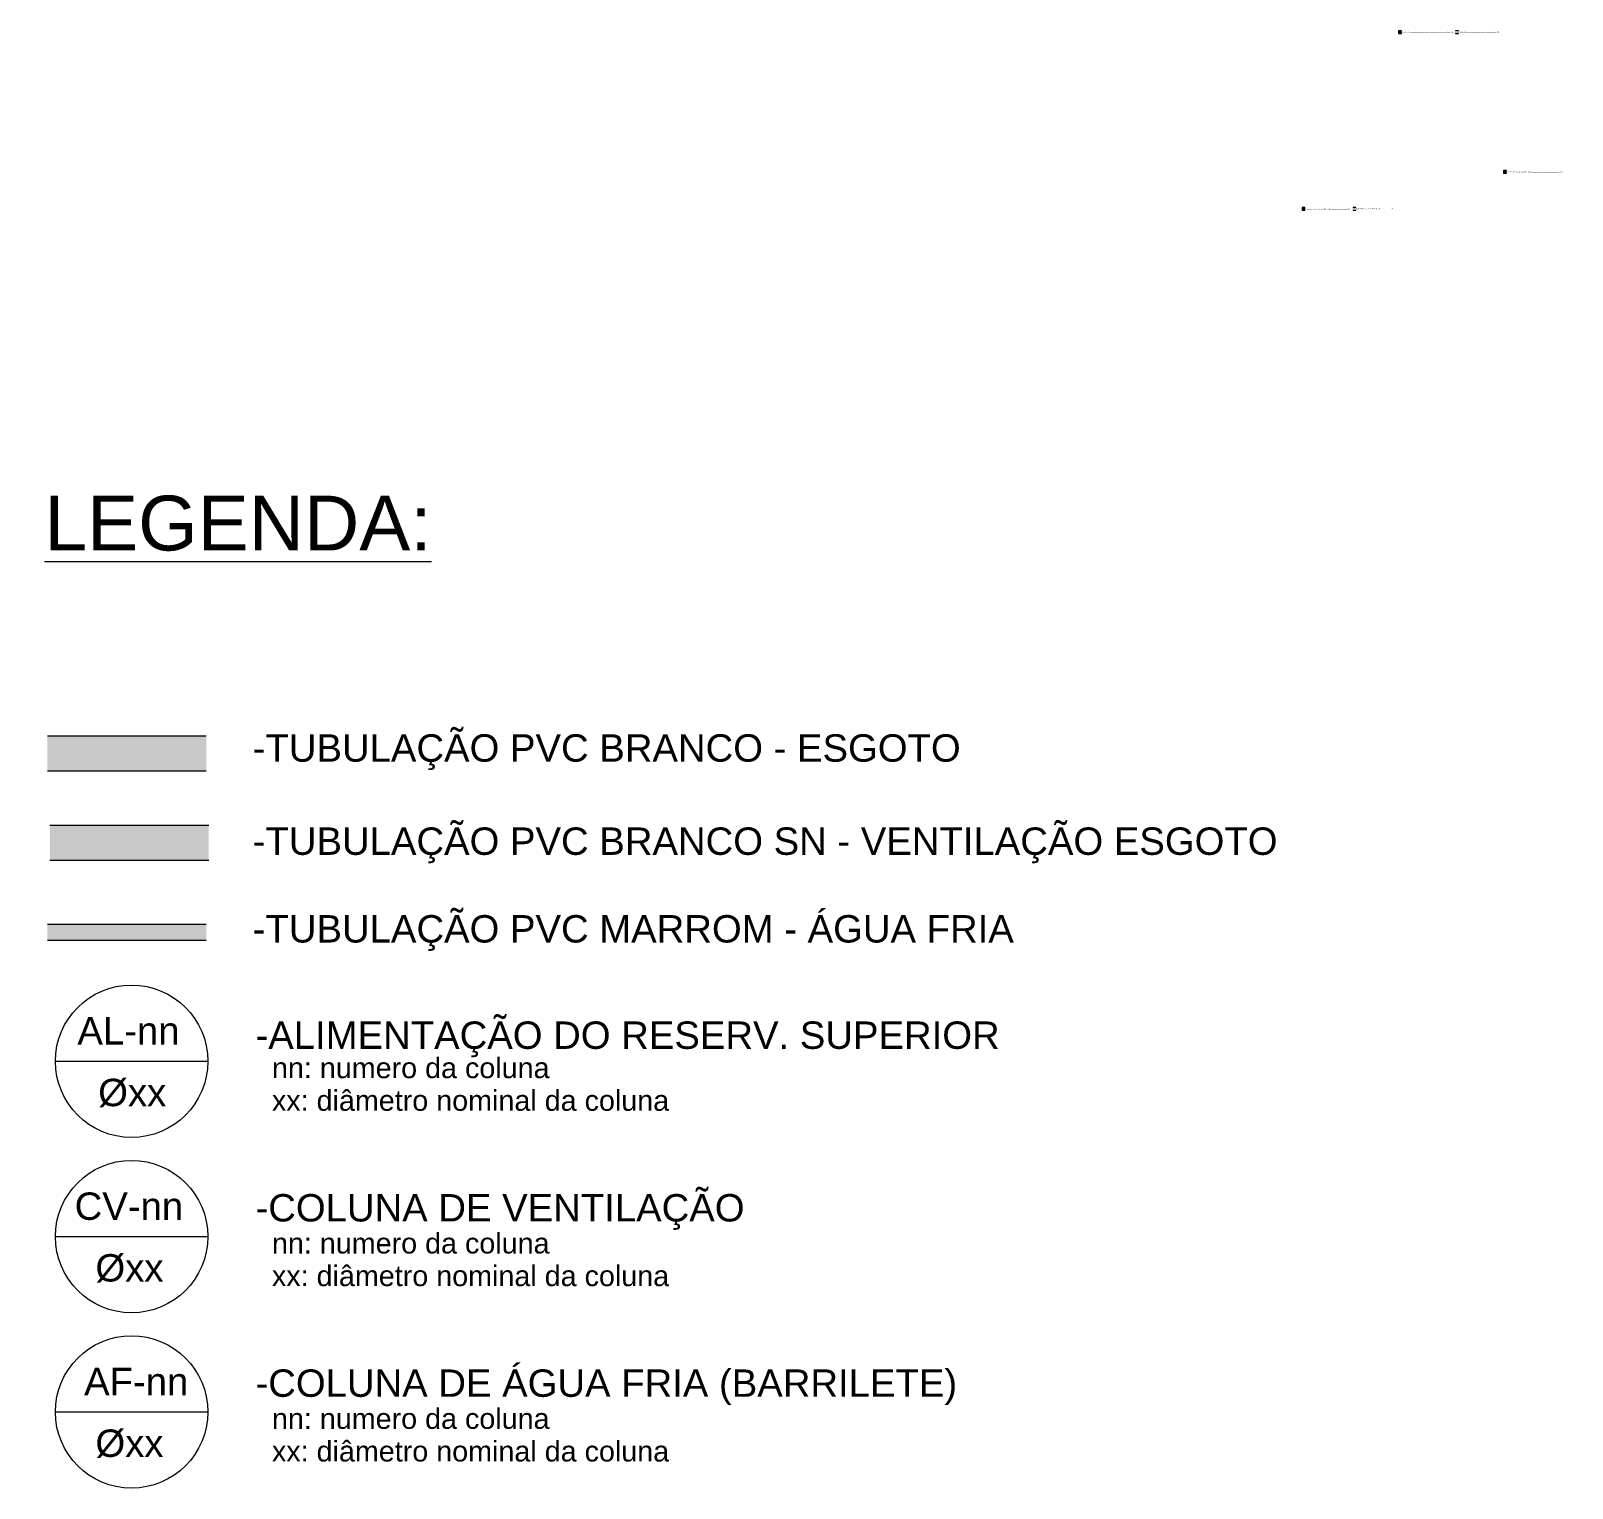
# Model space of a CAD drawing. Header units: metres. Extents: x -24.8 to 3.4, y -2.1 to 25.8.
# Drawn here: x -2.22 to 3.41, y -2.14 to 3.18 of the extents above; entities that cross this region are included whole.
import ezdxf

# ---------------------------------------------------------------- set-up
doc = ezdxf.new("R2010")
doc.units = ezdxf.units.M
for name, color, linetype, lineweight in [('A-DETL', 7, 'Continuous', 5), ('A-DETL-GENF', 7, 'Continuous', 5), ('A-DETL-MEDM', 7, 'Continuous', 15), ('G-ANNO-TEXT', 7, 'Continuous', 5)]:
    doc.layers.add(name, color=color, linetype=linetype, lineweight=lineweight)
doc.styles.add('Arial_4', font='arial.ttf', dxfattribs={"height": 0.1})
doc.styles.add('Arial_5', font='arial.ttf', dxfattribs={"height": 0.2})
doc.styles.add('Arial_6', font='arial.ttf', dxfattribs={"height": 0.075})
doc.styles.add('Century Gothic_7', font='GOTHIC.TTF', dxfattribs={"height": 0.0035})

msp = doc.modelspace()

# ---------------------------------------------------------------- texts
at = {"layer": 'G-ANNO-TEXT', "insert": (-2.1694, 1.4862), "char_height": 0.2, "width": 1.723628, "attachment_point": 1, "style": 'Arial_5', "bg_fill": 3, "box_fill_scale": 1.25, "bg_fill_color": 256, "bg_fill_true_color": 13158600, "bg_fill_transparency": 0}
msp.add_mtext('\\LLEGENDA:', dxfattribs=at)
at = {"layer": 'G-ANNO-TEXT', "attachment_point": 1}
for s, insert, char_height, width, style in [('-TUBULAÇÃO PVC BRANCO - ESGOTO', (-1.4094, 0.6153), 0.1, 3.186708, 'Arial_4'), ('-TUBULAÇÃO PVC BRANCO SN - VENTILAÇÃO ESGOTO', (-1.4094, 0.2753), 0.1, 4.61772, 'Arial_4'), ('-TUBULAÇÃO PVC MARROM - ÁGUA FRIA', (-1.4094, -0.0447), 0.1, 3.423206, 'Arial_4'), ('AL-nn', (-2.0494, -0.4169), 0.1, 0.46097, 'Arial_4'), ('-ALIMENTAÇÃO DO RESERV. SUPERIOR', (-1.3992, -0.4328), 0.1, 3.355062, 'Arial_4'), ('nn: numero da coluna', (-1.3392, -0.5647), 0.075, 1.23059, 'Arial_6'), ('Øxx', (-1.9735, -0.642), 0.1, 0.30865, 'Arial_4'), ('xx: diâmetro nominal da coluna', (-1.3392, -0.6838), 0.075, 1.735653, 'Arial_6'), ('CV-nn', (-2.0594, -1.0569), 0.1, 0.489029, 'Arial_4'), ('-COLUNA DE VENTILAÇÃO', (-1.3992, -1.0628), 0.1, 2.204641, 'Arial_4'), ('nn: numero da coluna', (-1.3392, -1.2047), 0.075, 1.23059, 'Arial_6'), ('Øxx', (-1.9835, -1.282), 0.1, 0.30865, 'Arial_4'), ('xx: diâmetro nominal da coluna', (-1.3392, -1.3238), 0.075, 1.735653, 'Arial_6'), ('-COLUNA DE ÁGUA FRIA (BARRILETE)', (-1.3992, -1.7028), 0.1, 3.162657, 'Arial_4'), ('AF-nn', (-2.0249, -1.6969), 0.1, 0.468987, 'Arial_4'), ('nn: numero da coluna', (-1.3392, -1.8447), 0.075, 1.23059, 'Arial_6'), ('Øxx', (-1.9835, -1.922), 0.1, 0.30865, 'Arial_4'), ('xx: diâmetro nominal da coluna', (-1.3392, -1.9638), 0.075, 1.735653, 'Arial_6')]:
    msp.add_mtext(s, dxfattribs=dict(at, insert=insert, char_height=char_height, width=width, style=style))

# ---------------------------------------------------------------- hatches: boundary and pattern name
at = {"layer": 'A-DETL-GENF', "true_color": 0xc0c0c0}
for points in [[(2.7838, 3.1733), (2.7838, 3.1828), (2.7736, 3.1828), (2.7736, 3.1733)], [(2.9921, 3.1733), (2.9921, 3.1828), (2.9818, 3.1828), (2.9818, 3.1733)]]:
    msp.add_hatch(color=9, dxfattribs=at).paths.add_polyline_path(points)
at = {"layer": 'A-DETL-GENF', "true_color": 0x00ffff}
for points in [[(3.1672, 2.6634), (3.1672, 2.6729), (3.1569, 2.6729), (3.1569, 2.6634)], [(-1.5789, -0.1364), (-1.5789, -0.0785), (-2.1589, -0.0785), (-2.1589, -0.1364)]]:
    msp.add_hatch(color=4, dxfattribs=at).paths.add_polyline_path(points)
at = {"layer": 'A-DETL-GENF', "true_color": 0x626262}
for points in [[(2.4313, 2.5282), (2.4313, 2.5382), (2.4213, 2.5382), (2.4213, 2.5282)], [(2.6177, 2.5282), (2.6177, 2.5382), (2.6077, 2.5382), (2.6077, 2.5282)]]:
    msp.add_hatch(color=251, dxfattribs=at).paths.add_polyline_path(points)
at = {"layer": 'A-DETL-GENF', "true_color": 0x804000}
msp.add_hatch(color=36, dxfattribs=at).paths.add_polyline_path([(-2.1589, 0.4821), (-1.5789, 0.4821), (-1.5789, 0.6081), (-2.1589, 0.6081)])
at = {"layer": 'A-DETL-GENF', "true_color": 0x8000ff}
msp.add_hatch(color=190, dxfattribs=at).paths.add_polyline_path([(-1.5789, 0.1559), (-1.5697, 0.1559), (-1.5697, 0.2819), (-2.1497, 0.2819), (-2.1497, 0.1559)])

# ---------------------------------------------------------------- linework, layer by layer
at = {"layer": 'A-DETL'}
for p, q in [((2.7838, 3.1828), (2.7736, 3.1828)), ((2.7736, 3.1828), (2.7736, 3.1733)), ((2.7736, 3.1733), (2.7838, 3.1733)), ((2.7838, 3.1733), (2.7838, 3.1828)), ((2.9921, 3.1828), (2.9818, 3.1828)), ((2.9818, 3.1828), (2.9818, 3.1733)), ((2.9818, 3.1733), (2.9921, 3.1733)), ((2.9921, 3.1733), (2.9921, 3.1828)), ((3.1672, 2.6729), (3.1569, 2.6729)), ((3.1569, 2.6729), (3.1569, 2.6634)), ((3.1569, 2.6634), (3.1672, 2.6634)), ((3.1672, 2.6634), (3.1672, 2.6729)), ((2.4313, 2.5382), (2.4213, 2.5382)), ((2.4213, 2.5382), (2.4213, 2.5282)), ((2.4313, 2.5282), (2.4313, 2.5382)), ((2.6177, 2.5382), (2.6077, 2.5382)), ((2.6077, 2.5382), (2.6077, 2.5282)), ((2.6177, 2.5282), (2.6177, 2.5382)), ((2.4213, 2.5282), (2.4313, 2.5282)), ((2.6077, 2.5282), (2.6177, 2.5282))]:
    msp.add_line(p, q, dxfattribs=at)
at = {"layer": 'A-DETL', "color": 5, "lineweight": 15, "true_color": 0x0000ff}
for p, q in [((-1.5789, -0.0785), (-2.1589, -0.0785)), ((-2.1589, -0.1364), (-1.5789, -0.1364))]:
    msp.add_line(p, q, dxfattribs=at)
at = {"layer": 'A-DETL', "color": 94, "true_color": 0x00a600}
for p, q in [((-2.1297, -0.5781), (-1.5735, -0.5781)), ((-2.1297, -1.2181), (-1.5735, -1.2181)), ((-2.1297, -1.8581), (-1.5735, -1.8581))]:
    msp.add_line(p, q, dxfattribs=at)
for centre in [(-1.8516, -0.5781), (-1.8516, -1.2181), (-1.8516, -1.8581)]:
    msp.add_circle(centre, 0.2781, dxfattribs=at)
at = {"layer": 'A-DETL-MEDM'}
for p, q in [((-1.5789, 0.6081), (-2.1589, 0.6081)), ((-2.1589, 0.4821), (-1.5789, 0.4821)), ((-1.5697, 0.2819), (-2.1497, 0.2819)), ((-2.1497, 0.1559), (-1.5697, 0.1559))]:
    msp.add_line(p, q, dxfattribs=at)

msp.set_redraw_order([(e.dxf.handle, doc.entitydb.next_handle()) for e in msp.query("TEXT MTEXT ATTDEF DIMENSION ARC_DIMENSION")])  # texts and dimensions are drawn at this point

# ---------------------------------------------------------------- next in the draw order: texts
at = {"layer": 'G-ANNO-TEXT', "char_height": 0.0035, "attachment_point": 1, "style": 'Century Gothic_7', "bg_fill": 3, "box_fill_scale": 1.25, "bg_fill_color": 256, "bg_fill_true_color": 13158600, "bg_fill_transparency": 0}
for s, insert, width in [('CORTE AA ____________________________________________________ ESC 1/25', (2.7856, 3.1799), 0.216616), ("PLANTA BAIXA _CAIXA_D'ÁGUA - ESC ______________________________________ 1/20", (3.169, 2.6701), 0.237299), ('ISOMÉTRICA 01 - BWC GUARITA - ESC  _____________________ 1/20', (2.4361, 2.5339), 0.187675)]:
    msp.add_mtext(s, dxfattribs=dict(at, insert=insert, width=width))

# ---------------------------------------------------------------- next in the draw order: texts
for s, insert, width in [('CORTE BB _____________________________________ ESC 1/25', (2.9939, 3.1799), 0.169637), ("ISOMÉTRICA 02 - CAIXA_D'ÁGUA - ESC  ___________ 1/25", (2.6193, 2.5345), 0.160979)]:
    msp.add_mtext(s, dxfattribs=dict(at, insert=insert, width=width))

doc.saveas('drawing.dxf')
